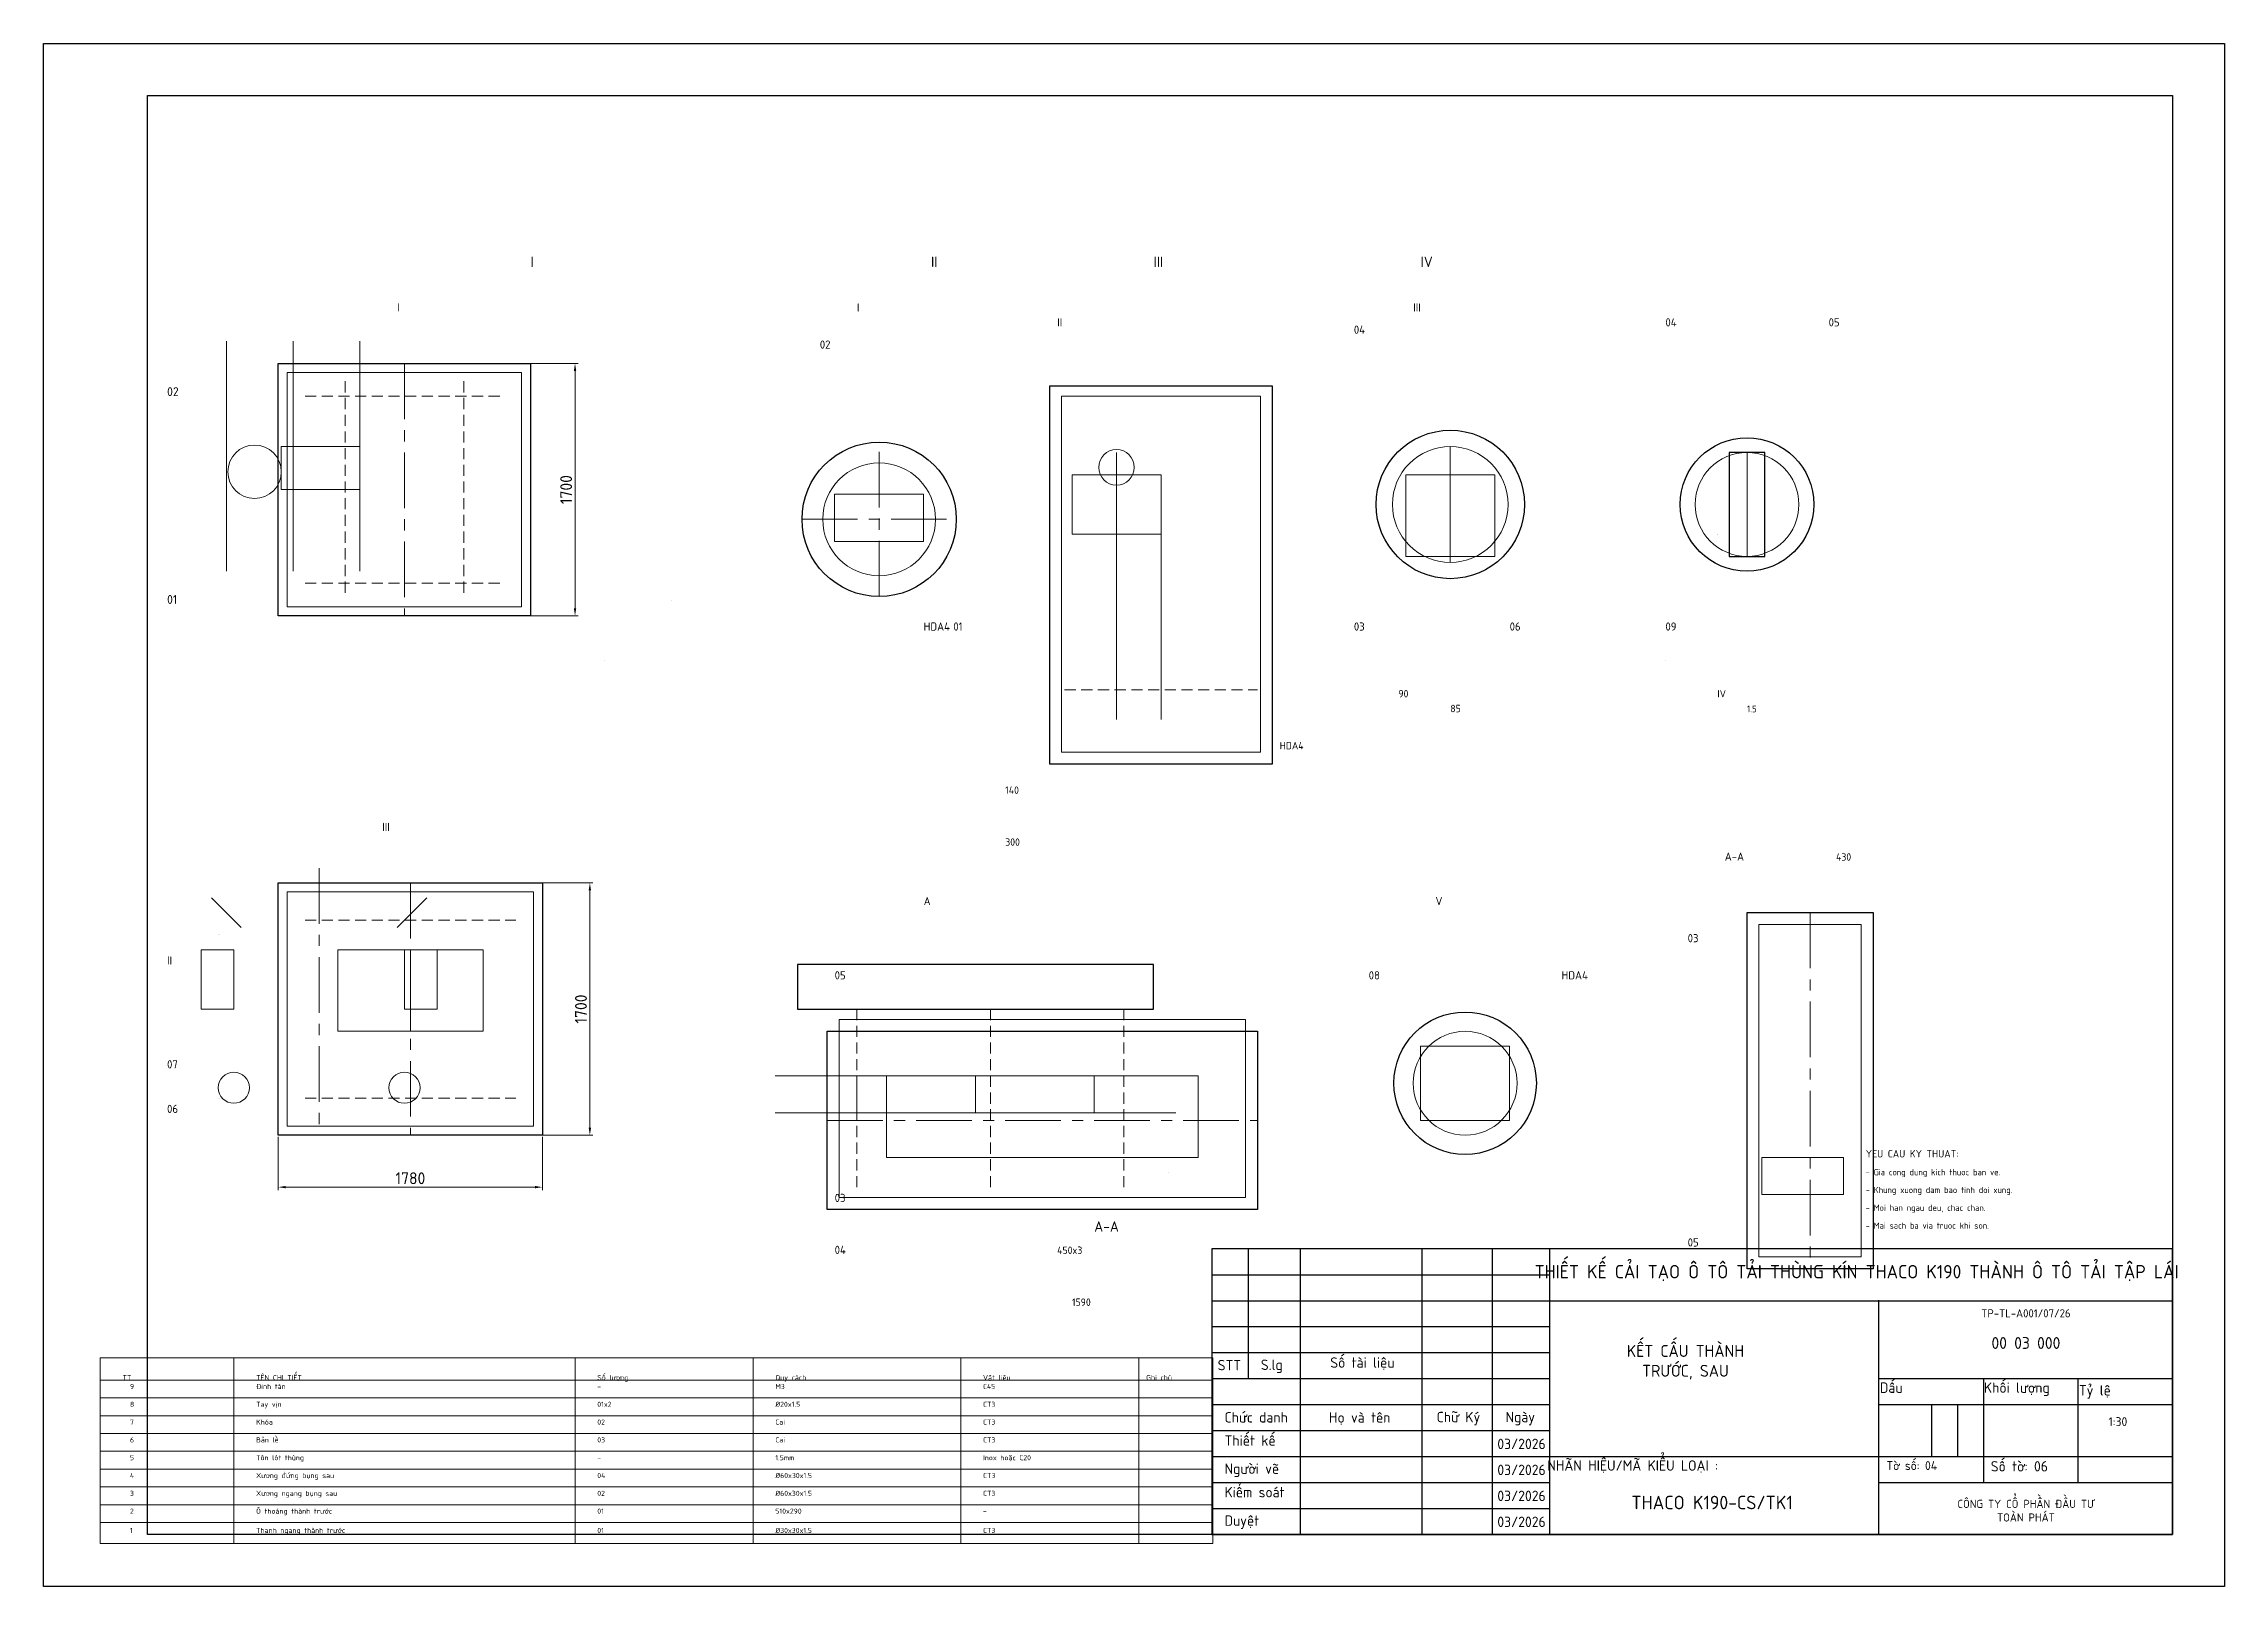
# Model space of a CAD drawing. Header units: inches. Extents: x -165182 to -150482, y -216185 to -150225.
# Drawn here: x -165182 to -150482, y -182540 to -172145 of the extents above; entities that cross this region are included whole.
import ezdxf
from ezdxf.enums import TextEntityAlignment as Align

# ---------------------------------------------------------------- set-up
doc = ezdxf.new("R2010")
doc.units = ezdxf.units.IN
doc.header["$LTSCALE"] = 100
doc.header["$MEASUREMENT"] = 0
doc.linetypes.add('CENTER', pattern=[2, 1.25, -0.25, 0.25, -0.25])
doc.linetypes.add('HIDDEN', pattern=[0.375, 0.25, -0.125])
doc.layers.get('Defpoints').update_dxf_attribs({"lineweight": 25})
for name, color, linetype, lineweight in [('Duong manh', 4, 'Continuous', 9), ('NET CHIINH 1', 7, 'Continuous', 25), ('NET DUT', 170, 'HIDDEN', 9), ('NET TRUC', 220, 'CENTER', 9), ('TEXT', 1, 'Continuous', 15)]:
    doc.layers.add(name, color=color, linetype=linetype, lineweight=lineweight)
doc.layers.add('Tpl_Bound', color=1, linetype='Continuous', plot=False)
doc.styles.add('dim text 3-5', font='', dxfattribs={"height": 3.5})
doc.styles.add('dim text 80-100', font='', dxfattribs={"height": 80})
doc.styles.add('text 1-2', font='', dxfattribs={"height": 2})
doc.styles.get('dim text 3-5').set_extended_font_data('TCVN 7284')
doc.styles.get('dim text 80-100').set_extended_font_data('TCVN 7284')
doc.styles.get('text 1-2').set_extended_font_data('TCVN 7284')
doc.dimstyles.new('dim 80-100', dxfattribs={"dimtxt": 80, "dimasz": 50, "dimexe": 20, "dimexo": 10, "dimgap": 20, "dimtad": 1, "dimtoh": 1, "dimdec": 0, "dimzin": 0, "dimdsep": 46, "dimtxsty": 'dim text 80-100', "dimcen": 3, "dimclrd": 27, "dimclre": 27, "dimclrt": 7, "dimadec": 0, "dimazin": 0, "dimtfac": 1, "dimtdec": 0, "dimtix": 1, "dimtmove": 1, "dimatfit": 0, "dimfxl": 1, "dimtolj": 1, "dimtzin": 0, "dimlwd": 9, "dimlwe": 9, "dimarcsym": 0})

msp = doc.modelspace()

# ---------------------------------------------------------------- texts
at = {"layer": 'NET CHIINH 1', "ltscale": 3, "style": 'dim text 3-5'}
for s, insert, char_height, width, attachment_point in [('TP-TL-A001/07/26', (-151820, -180700), 55, 1900, 5), ('KẾT CẤU THÀNH\\PTRƯỚC, SAU', (-154115, -181030), 80, 2400, 5), ('00 03 000', (-151820, -180900), 80, 1700, 5), ('1:30', (-151200, -181430), 60, 500, 5), ('Tờ số: 04', (-152760, -181696), 60, 850, 1), ('CÔNG TY CỔ PHẦN ĐẦU TƯ\\PTOÀN PHÁT', (-151820, -182030), 55, 1600, 5)]:
    msp.add_mtext(s, dxfattribs=dict(at, insert=insert, char_height=char_height, width=width, attachment_point=attachment_point))
at = {"layer": 'TEXT', "ltscale": 3}
for s, height, style, p in [('I', 70, 'dim text 3-5', (-161900, -173650)), ('II', 70, 'dim text 3-5', (-159200, -173650)), ('III', 70, 'dim text 3-5', (-157700, -173650)), ('IV', 70, 'dim text 3-5', (-155900, -173650)), ('I', 55, 'text 1-2', (-162800, -173950)), ('I', 55, 'text 1-2', (-159700, -173950)), ('III', 55, 'text 1-2', (-155950, -173950)), ('II', 55, 'text 1-2', (-158350, -174050)), ('04', 55, 'text 1-2', (-156350, -174100)), ('04', 55, 'text 1-2', (-154250, -174050)), ('05', 55, 'text 1-2', (-153150, -174050)), ('02', 55, 'text 1-2', (-159950, -174200)), ('02', 60, 'text 1-2', (-164350, -174520)), ('01', 60, 'text 1-2', (-164350, -175920)), ('HDA4', 55, 'text 1-2', (-159250, -176100)), ('01', 55, 'text 1-2', (-159050, -176100)), ('03', 55, 'text 1-2', (-156350, -176100)), ('06', 55, 'text 1-2', (-155300, -176100)), ('09', 55, 'text 1-2', (-154250, -176100)), ('90', 50, 'text 1-2', (-156050, -176550)), ('IV', 50, 'text 1-2', (-153900, -176550)), ('85', 50, 'text 1-2', (-155700, -176650)), ('1.5', 45, 'text 1-2', (-153700, -176650)), ('HDA4', 50, 'text 1-2', (-156850, -176900)), ('140', 50, 'text 1-2', (-158700, -177200)), ('III', 55, 'text 1-2', (-162900, -177450)), ('300', 50, 'text 1-2', (-158700, -177550)), ('A-A', 55, 'text 1-2', (-153850, -177650)), ('430', 50, 'text 1-2', (-153100, -177650)), ('A', 55, 'text 1-2', (-159250, -177950)), ('V', 55, 'text 1-2', (-155800, -177950)), ('03', 55, 'text 1-2', (-154100, -178200)), ('II', 55, 'text 1-2', (-164350, -178350)), ('05', 55, 'text 1-2', (-159850, -178450)), ('08', 55, 'text 1-2', (-156250, -178450)), ('HDA4', 55, 'text 1-2', (-154950, -178450)), ('07', 55, 'text 1-2', (-164350, -179050)), ('06', 55, 'text 1-2', (-164350, -179350)), ('YEU CAU KY THUAT:', 50, 'text 1-2', (-152900, -179650)), ('- Gia cong dung kich thuoc ban ve.', 42, 'text 1-2', (-152900, -179770)), ('03', 55, 'text 1-2', (-159850, -179950)), ('- Khung xuong dam bao tinh doi xung.', 42, 'text 1-2', (-152900, -179890)), ('- Moi han ngau deu, chac chan.', 42, 'text 1-2', (-152900, -180010)), ('A-A', 70, 'dim text 3-5', (-158100, -180150)), ('05', 55, 'text 1-2', (-154100, -180250)), ('- Mai sach ba via truoc khi son.', 42, 'text 1-2', (-152900, -180130)), ('04', 55, 'text 1-2', (-159850, -180300)), ('450x3', 50, 'text 1-2', (-158350, -180300)), ('1590', 50, 'text 1-2', (-158250, -180650)), ('TÊN CHI TIẾT', 34, 'dim text 3-5', (-163750, -181150)), ('TT', 34, 'dim text 3-5', (-164650, -181150)), ('9', 34, 'dim text 3-5', (-164600, -181210)), ('Đinh tán', 34, 'dim text 3-5', (-163750, -181210)), ('Số lượng', 34, 'dim text 3-5', (-161450, -181150)), ('-', 34, 'dim text 3-5', (-161450, -181210)), ('Quy cách', 34, 'dim text 3-5', (-160250, -181150)), ('M3', 34, 'dim text 3-5', (-160250, -181210)), ('Vật liệu', 34, 'dim text 3-5', (-158850, -181150)), ('C45', 34, 'dim text 3-5', (-158850, -181210)), ('Ghi chú', 34, 'dim text 3-5', (-157750, -181150)), ('8', 34, 'dim text 3-5', (-164600, -181330)), ('Tay vịn', 34, 'dim text 3-5', (-163750, -181330)), ('01x2', 34, 'dim text 3-5', (-161450, -181330)), ('Ø20x1.5', 34, 'dim text 3-5', (-160250, -181330)), ('CT3', 34, 'dim text 3-5', (-158850, -181330)), ('7', 34, 'dim text 3-5', (-164600, -181450)), ('6', 34, 'dim text 3-5', (-164600, -181570)), ('Khóa', 34, 'dim text 3-5', (-163750, -181450)), ('Bản lề', 34, 'dim text 3-5', (-163750, -181570)), ('02', 34, 'dim text 3-5', (-161450, -181450)), ('03', 34, 'dim text 3-5', (-161450, -181570)), ('Cai', 34, 'dim text 3-5', (-160250, -181450)), ('Cai', 34, 'dim text 3-5', (-160250, -181570)), ('CT3', 34, 'dim text 3-5', (-158850, -181450)), ('CT3', 34, 'dim text 3-5', (-158850, -181570)), ('5', 34, 'dim text 3-5', (-164600, -181690)), ('Tôn lót thùng', 34, 'dim text 3-5', (-163750, -181690)), ('-', 34, 'dim text 3-5', (-161450, -181690)), ('1.5mm', 34, 'dim text 3-5', (-160250, -181690)), ('Inox hoặc C20', 34, 'dim text 3-5', (-158850, -181690)), ('4', 34, 'dim text 3-5', (-164600, -181810)), ('Xương đứng bụng sau', 34, 'dim text 3-5', (-163750, -181810)), ('04', 34, 'dim text 3-5', (-161450, -181810)), ('Ø60x30x1.5', 34, 'dim text 3-5', (-160250, -181810)), ('CT3', 34, 'dim text 3-5', (-158850, -181810)), ('3', 34, 'dim text 3-5', (-164600, -181930)), ('Xương ngang bụng sau', 34, 'dim text 3-5', (-163750, -181930)), ('02', 34, 'dim text 3-5', (-161450, -181930)), ('Ø60x30x1.5', 34, 'dim text 3-5', (-160250, -181930)), ('CT3', 34, 'dim text 3-5', (-158850, -181930)), ('2', 34, 'dim text 3-5', (-164600, -182050)), ('Ô thoáng thành trước', 34, 'dim text 3-5', (-163750, -182050)), ('01', 34, 'dim text 3-5', (-161450, -182050)), ('510x290', 34, 'dim text 3-5', (-160250, -182050)), ('-', 34, 'dim text 3-5', (-158850, -182050)), ('1', 34, 'dim text 3-5', (-164600, -182180)), ('Thanh ngang thành trước', 34, 'dim text 3-5', (-163750, -182180)), ('01', 34, 'dim text 3-5', (-161450, -182180)), ('Ø30x30x1.5', 34, 'dim text 3-5', (-160250, -182180)), ('CT3', 34, 'dim text 3-5', (-158850, -182180))]:
    msp.add_text(s, height=height, dxfattribs=dict(at, style=style)).set_placement(p)
at = {"layer": 'TEXT', "ltscale": 3, "style": 'dim text 3-5'}
for p in [(-153900, -175450), (-157550, -175800), (-154450, -175800), (-151500, -175800), (-160950, -175900), (-162350, -176250), (-161400, -176300), (-156900, -176300), (-154250, -176300), (-151500, -176350), (-157550, -176750), (-164000, -178150), (-164000, -178750), (-164000, -179250), (-157600, -179750), (-160000, -180050), (-159000, -180050), (-151400, -180100), (-153800, -180250)]:
    msp.add_text('0', height=3.5, rotation=55, dxfattribs=at).set_placement(p, align=Align.MIDDLE)

# ---------------------------------------------------------------- blocks, each defined once
blk = doc.blocks.new('*D422')
at = {"layer": 'Defpoints', "color": 0, "ltscale": 3, "transparency": 16777216}
for p in [(-163600, -174300), (-163600, -176000), (-161600, -176000)]:
    blk.add_point(p, dxfattribs=at)
at = {"layer": 'Duong manh', "color": 27, "lineweight": 9, "ltscale": 3, "transparency": 16777216}
for p, q in [((-163590, -174300), (-161580, -174300)), ((-161600, -174350), (-161600, -175950)), ((-163590, -176000), (-161580, -176000))]:
    blk.add_line(p, q, dxfattribs=at)
at = {"layer": 'Duong manh', "color": 27, "ltscale": 3, "transparency": 16777216}
for points in [[(-161608, -174350), (-161592, -174350), (-161600, -174300)], [(-161608, -175950), (-161592, -175950), (-161600, -176000)]]:
    blk.add_solid(points, dxfattribs=at)
at = {"layer": 'Duong manh', "color": 7, "ltscale": 3, "transparency": 16777216, "insert": (-161660, -175150), "char_height": 80, "attachment_point": 5, "rotation": 90, "style": 'dim text 80-100'}
blk.add_mtext('\\A1;1700', dxfattribs=at)
blk = doc.blocks.new('*D423')
at = {"layer": 'Defpoints', "color": 0, "ltscale": 3, "transparency": 16777216}
for p in [(-163600, -177800), (-163600, -179500), (-161500, -179500)]:
    blk.add_point(p, dxfattribs=at)
at = {"layer": 'Duong manh', "color": 27, "lineweight": 9, "ltscale": 3, "transparency": 16777216}
for p, q in [((-163590, -177800), (-161480, -177800)), ((-161500, -177850), (-161500, -179450)), ((-163590, -179500), (-161480, -179500))]:
    blk.add_line(p, q, dxfattribs=at)
at = {"layer": 'Duong manh', "color": 27, "ltscale": 3, "transparency": 16777216}
for points in [[(-161508, -177850), (-161492, -177850), (-161500, -177800)], [(-161508, -179450), (-161492, -179450), (-161500, -179500)]]:
    blk.add_solid(points, dxfattribs=at)
at = {"layer": 'Duong manh', "color": 7, "ltscale": 3, "transparency": 16777216, "insert": (-161560, -178650), "char_height": 80, "attachment_point": 5, "rotation": 90, "style": 'dim text 80-100'}
blk.add_mtext('\\A1;1700', dxfattribs=at)
blk = doc.blocks.new('*D424')
at = {"layer": 'Defpoints', "color": 0, "ltscale": 3, "transparency": 16777216}
for p in [(-163600, -179500), (-161820, -179500), (-161820, -179850)]:
    blk.add_point(p, dxfattribs=at)
at = {"layer": 'Duong manh', "color": 27, "lineweight": 9, "ltscale": 3, "transparency": 16777216}
for p, q in [((-163600, -179510), (-163600, -179870)), ((-161820, -179510), (-161820, -179870)), ((-163550, -179850), (-161870, -179850))]:
    blk.add_line(p, q, dxfattribs=at)
at = {"layer": 'Duong manh', "color": 27, "ltscale": 3, "transparency": 16777216}
for points in [[(-163550, -179842), (-163550, -179858), (-163600, -179850)], [(-161870, -179842), (-161870, -179858), (-161820, -179850)]]:
    blk.add_solid(points, dxfattribs=at)
at = {"layer": 'Duong manh', "color": 7, "ltscale": 3, "transparency": 16777216, "insert": (-162710, -179790), "char_height": 80, "attachment_point": 5, "style": 'dim text 80-100'}
blk.add_mtext('\\A1;1780', dxfattribs=at)
blk = doc.blocks.new('khung_t_chuan_11_p4')
at = {"layer": 'NET CHIINH 1'}
for p, q in [((-150832, -202185), (-157307, -202185)), ((-157307, -202185), (-157307, -204110)), ((-157062, -202185), (-157062, -203060)), ((-156712, -202185), (-156712, -204110)), ((-155892, -202185), (-155892, -204110)), ((-155417, -202185), (-155417, -204110)), ((-155032, -202185), (-155032, -204110)), ((-150832, -204110), (-150832, -202185)), ((-157307, -202360), (-155032, -202360)), ((-157307, -202535), (-155032, -202535)), ((-155032, -202535), (-150832, -202535)), ((-152813, -202532), (-152813, -204110)), ((-157307, -202710), (-155032, -202710)), ((-157307, -202885), (-155032, -202885)), ((-157307, -203060), (-155032, -203060)), ((-152813, -203060), (-150832, -203060)), ((-152106, -203060), (-152106, -203760)), ((-151469, -203060), (-151469, -203760)), ((-157307, -203235), (-155032, -203235)), ((-152813, -203235), (-150832, -203235)), ((-152456, -203235), (-152456, -203585)), ((-152281, -203235), (-152281, -203585)), ((-157307, -203410), (-155032, -203410)), ((-157307, -203585), (-155032, -203585)), ((-155032, -203585), (-150832, -203585)), ((-157307, -203760), (-155032, -203760)), ((-152813, -203760), (-150832, -203760)), ((-157307, -203935), (-155032, -203935)), ((-157307, -204110), (-150832, -204110))]:
    blk.add_line(p, q, dxfattribs=at)
blk.add_lwpolyline([(-164482, -204110), (-164482, -194415), (-150832, -194415), (-150832, -204110)], close=True, dxfattribs=at)
at = {"layer": 'Tpl_Bound', "color": 0}
blk.add_lwpolyline([(-165182, -204460), (-165182, -194065), (-150482, -194065), (-150482, -204460)], close=True, dxfattribs=at)
at = {"layer": 'NET CHIINH 1', "style": 'text 1-2'}
for s, width, heights, insert, char_height, attachment_point in [('{\\fTCVN 7284|b1|i0|c0|p34;THIẾT KẾ CẢI TẠO Ô TÔ TẢI THÙNG KÍN THACO K190 THÀNH Ô TÔ TẢI TẬP LÁI}', 4183.35, [0], (-152961, -202349), 90, 5), ('STT', 77.21, [0], (-157268, -202934), 70, 1), ('S.lg', 478.47, [0], (-156977, -202932), 70, 1), ('Số tài liệu', 636.91, [0], (-156509, -202917), 70, 1), ('\\pi8.10076;Dấu', 707, [0], (-152813, -203086), 70, 1), ('\\pi3;Khối lượng', 637, [0], (-152106, -203086), 70, 1), ('\\pi6.15306;Tỷ lệ', 637.21, [0], (-151469, -203104), 70, 1), ('Chức danh', 478.47, [0], (-157222, -203286), 70, 1), ('Họ và tên', 478.47, [0], (-156518, -203287), 70, 1), ('Chữ Ký', 428.37, [0], (-155792, -203284), 70, 1), ('Ngày', 77.21, [0], (-155328, -203284), 70, 1), ('Thiết kế', 478.47, [0], (-157222, -203442), 70, 1), ('03/2026', 104.26, [0], (-155383, -203465), 70, 1), ('{\\fTCVN 7284|b1|i0|c0|p34;NHÃN HIỆU/MÃ KIỂU LOẠI :}', 1187.84, [0], (-154470, -203653), 70, 5), ('\\pxi7.97143E-005;Số tờ: {\\fTCVN 7284|b1|i0|c0|p34;06}', 637, [0], (-152057, -203616), 70, 1), ('Người vẽ', 478.47, [0], (-157222, -203632), 70, 1), ('03/2026', 104.26, [0], (-155383, -203640), 70, 1), ('Kiểm soát', 478.47, [0], (-157222, -203790), 70, 1), ('03/2026', 104.26, [0], (-155383, -203815), 70, 1), ('{\\fTCVN 7284|b1|i0|c0|p34;THACO K190-CS/TK1}', 2588.93, [39.8], (-153935, -203895), 91, 5), ('Duyệt', 478.47, [0], (-157222, -203982), 70, 1), ('03/2026', 104.26, [0], (-155383, -203990), 70, 1)]:
    blk.add_mtext_dynamic_manual_height_columns(s, width=width, gutter_width=350, heights=heights, dxfattribs=dict(at, insert=insert, char_height=char_height, attachment_point=attachment_point))

# ---------------------------------------------------------------- dimensions: what is measured, and where the dimension line sits
at = {"layer": 'Duong manh', "ltscale": 3}
for base, p1, p2, picture, middle in [((-161600, -176000), (-163600, -174300), (-163600, -176000), '*D422', (-161660, -175150)), ((-161500, -179500), (-163600, -177800), (-163600, -179500), '*D423', (-161560, -178650))]:
    dim = msp.add_linear_dim(base=base, p1=p1, p2=p2, angle=90, dimstyle='dim 80-100', dxfattribs=at)
    dim.commit()
    dim.dimension.update_dxf_attribs({"geometry": picture, "text_midpoint": middle})
dim = msp.add_linear_dim(base=(-161820, -179850), p1=(-163600, -179500), p2=(-161820, -179500), dimstyle='dim 80-100', dxfattribs=at)
dim.commit()
dim.dimension.update_dxf_attribs({"geometry": '*D424', "text_midpoint": (-162710, -179790)})

# ---------------------------------------------------------------- linework, layer by layer
at = {"layer": 'Duong manh', "ltscale": 3}
for p, q in [((-163950, -174150), (-163950, -175700)), ((-163500, -174150), (-163500, -175700)), ((-163050, -174150), (-163050, -175700)), ((-163540, -174360), (-161960, -174360)), ((-163540, -175940), (-163540, -174360)), ((-161960, -174360), (-161960, -175940)), ((-158320, -174520), (-156980, -174520)), ((-158320, -176920), (-158320, -174520)), ((-156980, -174520), (-156980, -176920)), ((-163050, -174860), (-163580, -174860)), ((-163580, -174860), (-163580, -175150)), ((-163050, -175150), (-163050, -174860)), ((-157950, -174900), (-157950, -176700)), ((-155700, -175640), (-155700, -174860)), ((-153700, -175600), (-153700, -174900)), ((-157650, -175050), (-158250, -175050)), ((-158250, -175050), (-158250, -175450)), ((-157650, -175450), (-157650, -175050)), ((-155400, -175050), (-156000, -175050)), ((-156000, -175050), (-156000, -175600)), ((-155400, -175600), (-155400, -175050)), ((-163580, -175150), (-163050, -175150)), ((-159250, -175180), (-159850, -175180)), ((-159850, -175180), (-159850, -175500)), ((-159850, -175500), (-159850, -175180)), ((-159250, -175500), (-159250, -175180)), ((-159250, -175500), (-159250, -175180)), ((-159850, -175500), (-159250, -175500)), ((-158250, -175450), (-157650, -175450)), ((-157650, -175450), (-157650, -176700)), ((-156000, -175600), (-155400, -175600)), ((-161960, -175940), (-163540, -175940)), ((-156980, -176920), (-158320, -176920)), ((-163540, -177860), (-161880, -177860)), ((-163540, -179440), (-163540, -177860)), ((-161880, -177860), (-161880, -179440)), ((-164050, -177900), (-163850, -178100)), ((-162600, -177900), (-162800, -178100)), ((-153620, -178080), (-152930, -178080)), ((-153620, -180320), (-153620, -178080)), ((-152930, -178080), (-152930, -180320)), ((-163900, -178250), (-164120, -178250)), ((-164120, -178250), (-164120, -178650)), ((-163900, -178650), (-163900, -178250)), ((-162220, -178250), (-163200, -178250)), ((-163200, -178250), (-163200, -178800)), ((-163200, -178800), (-163200, -178250)), ((-162530, -178250), (-162750, -178250)), ((-162750, -178250), (-162750, -178650)), ((-162710, -178800), (-162710, -178250)), ((-162530, -178650), (-162530, -178250)), ((-162220, -178800), (-162220, -178250)), ((-162220, -178800), (-162220, -178250)), ((-164120, -178650), (-163900, -178650)), ((-162750, -178650), (-162530, -178650)), ((-159820, -178720), (-157080, -178720)), ((-159820, -179920), (-159820, -178720)), ((-157080, -178720), (-157080, -179920)), ((-163200, -178800), (-162220, -178800)), ((-155300, -178900), (-155900, -178900)), ((-155900, -178900), (-155900, -179400)), ((-155300, -179400), (-155300, -178900)), ((-160250, -179100), (-157550, -179100)), ((-159700, -179100), (-159700, -179350)), ((-157400, -179100), (-159500, -179100)), ((-159500, -179100), (-159500, -179650)), ((-158900, -179100), (-158900, -179350)), ((-158100, -179100), (-158100, -179350)), ((-157400, -179650), (-157400, -179100)), ((-161880, -179440), (-163540, -179440)), ((-160250, -179350), (-157550, -179350)), ((-155900, -179400), (-155300, -179400)), ((-159500, -179650), (-157400, -179650)), ((-153050, -179650), (-153600, -179650)), ((-153600, -179650), (-153600, -179900)), ((-153600, -179900), (-153600, -179650)), ((-153050, -179900), (-153050, -179650)), ((-153050, -179900), (-153050, -179650)), ((-157080, -179920), (-159820, -179920)), ((-153600, -179900), (-153050, -179900)), ((-152930, -180320), (-153620, -180320)), ((-164800, -181000), (-157800, -181000)), ((-164800, -182250), (-164800, -181000)), ((-163900, -182250), (-163900, -181000)), ((-161600, -182250), (-161600, -181000)), ((-160400, -182250), (-160400, -181000)), ((-159000, -182250), (-159000, -181000)), ((-157800, -182250), (-157800, -181000)), ((-157800, -181000), (-157300, -181000)), ((-157300, -182250), (-157300, -181000)), ((-164800, -181150), (-157800, -181150)), ((-157800, -181150), (-157300, -181150)), ((-164800, -181270), (-157800, -181270)), ((-164800, -181390), (-157800, -181390)), ((-157800, -181270), (-157300, -181270)), ((-157800, -181390), (-157300, -181390)), ((-164800, -181510), (-157800, -181510)), ((-157800, -181510), (-157300, -181510)), ((-164800, -181630), (-157800, -181630)), ((-157800, -181630), (-157300, -181630)), ((-164800, -181750), (-157800, -181750)), ((-157800, -181750), (-157300, -181750)), ((-164800, -181870), (-157800, -181870)), ((-157800, -181870), (-157300, -181870)), ((-164800, -181990), (-157800, -181990)), ((-164800, -182110), (-157800, -182110)), ((-157800, -181990), (-157300, -181990)), ((-157800, -182110), (-157300, -182110)), ((-164800, -182250), (-157800, -182250)), ((-157800, -182250), (-157300, -182250))]:
    msp.add_line(p, q, dxfattribs=at)
for centre, radius in [((-163760, -175030), 180), ((-157950, -175000), 120), ((-155700, -175250), 390), ((-153700, -175250), 350), ((-159550, -175350), 380), ((-155600, -179150), 350), ((-163900, -179180), 105), ((-162750, -179180), 105)]:
    msp.add_circle(centre, radius, dxfattribs=at)
at = {"layer": 'NET CHIINH 1', "ltscale": 3}
for p, q in [((-163600, -174300), (-161900, -174300)), ((-163600, -176000), (-163600, -174300)), ((-161900, -174300), (-161900, -176000)), ((-158400, -174450), (-156900, -174450)), ((-158400, -177000), (-158400, -174450)), ((-156900, -174450), (-156900, -177000)), ((-153580, -174900), (-153820, -174900)), ((-153820, -174900), (-153820, -175600)), ((-153580, -175600), (-153580, -174900)), ((-153820, -175600), (-153580, -175600)), ((-161900, -176000), (-163600, -176000)), ((-156900, -177000), (-158400, -177000)), ((-163600, -177800), (-161820, -177800)), ((-163600, -179500), (-163600, -177800)), ((-161820, -177800), (-161820, -179500)), ((-153700, -178000), (-152850, -178000)), ((-153700, -180400), (-153700, -178000)), ((-152850, -178000), (-152850, -180400)), ((-157700, -178350), (-160100, -178350)), ((-160100, -178350), (-160100, -178650)), ((-157700, -178650), (-157700, -178350)), ((-160100, -178650), (-157700, -178650)), ((-159900, -178800), (-157000, -178800)), ((-159900, -180000), (-159900, -178800)), ((-157000, -178800), (-157000, -180000)), ((-161820, -179500), (-163600, -179500)), ((-157000, -180000), (-159900, -180000)), ((-152850, -180400), (-153700, -180400))]:
    msp.add_line(p, q, dxfattribs=at)
for centre, radius in [((-155700, -175250), 500), ((-159550, -175350), 520), ((-153700, -175250), 450), ((-155600, -179150), 480)]:
    msp.add_circle(centre, radius, dxfattribs=at)
at = {"layer": 'NET DUT', "ltscale": 3}
for p, q in [((-163150, -174420), (-163150, -175880)), ((-162350, -174420), (-162350, -175880)), ((-163420, -174520), (-162080, -174520)), ((-163420, -175780), (-162080, -175780)), ((-158300, -176500), (-157000, -176500)), ((-163420, -178050), (-162000, -178050)), ((-159700, -178650), (-159700, -179850)), ((-158800, -178650), (-158800, -179850)), ((-157900, -178650), (-157900, -179850)), ((-163420, -179250), (-162000, -179250))]:
    msp.add_line(p, q, dxfattribs=at)
at = {"layer": 'NET TRUC', "ltscale": 3}
for p, q in [((-162750, -174300), (-162750, -176000)), ((-159550, -175870), (-159550, -174830)), ((-160070, -175350), (-159030, -175350)), ((-163325, -177700), (-163325, -179450)), ((-162710, -177800), (-162710, -179500)), ((-153275, -178000), (-153275, -180400)), ((-159900, -179400), (-157000, -179400))]:
    msp.add_line(p, q, dxfattribs=at)

# ---------------------------------------------------------------- block references
at = {"layer": 'NET CHIINH 1', "ltscale": 3}
msp.add_blockref('khung_t_chuan_11_p4', (0, 21920), dxfattribs=at)

msp.set_redraw_order([(e.dxf.handle, doc.entitydb.next_handle()) for e in msp.query("TEXT MTEXT ATTDEF DIMENSION ARC_DIMENSION")])  # texts and dimensions are drawn at this point

doc.saveas('drawing.dxf')
